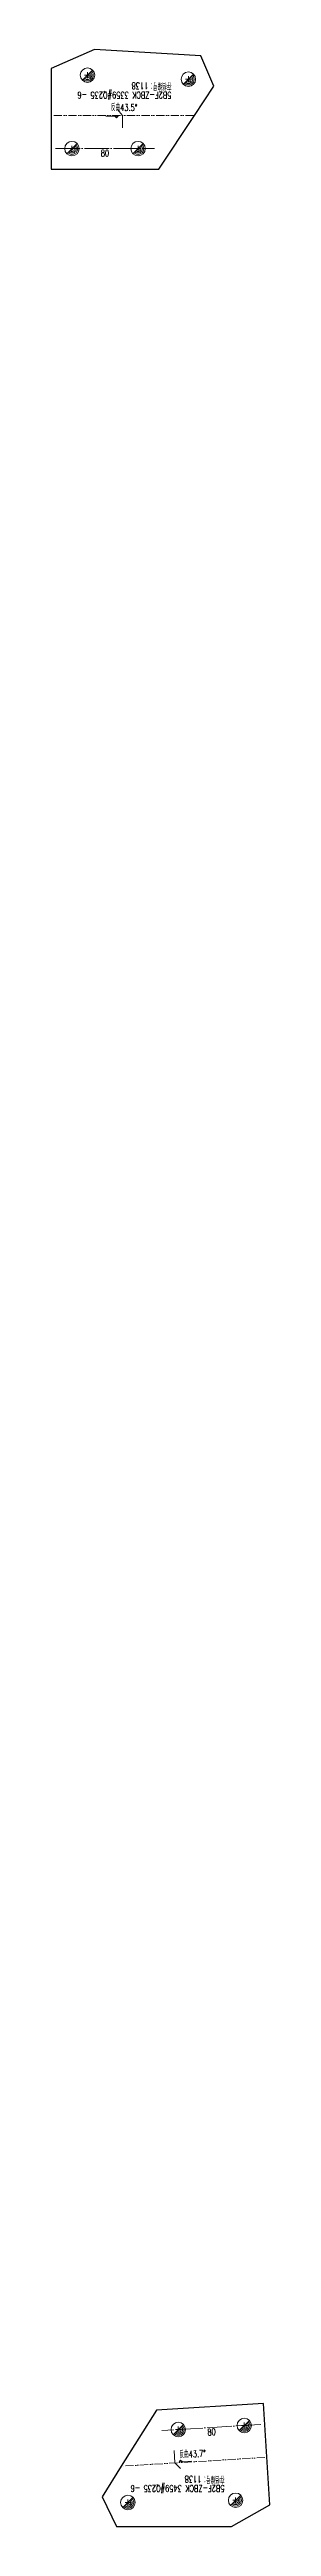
# Model space of a CAD drawing. Header units: millimetres. Extents: x -164 to 144402, y -33030 to 11430.
# Drawn here: x 4000 to 4264, y -32731 to -29743 of the extents above; entities that cross this region are included whole.
import ezdxf
from ezdxf.enums import TextEntityAlignment as Align

# ---------------------------------------------------------------- set-up
doc = ezdxf.new("R2010")
doc.units = ezdxf.units.MM
doc.header["$LTSCALE"] = 20
doc.linetypes.add('DASHDOT2X', pattern=[1.75, 1.5, -0.125, 0, -0.125])
doc.linetypes.add('DIVIDE', pattern=[0.875, 0.5, -0.125, 0, -0.125, 0, -0.125])
for name, color, linetype, lineweight in [('1', 7, 'Continuous', 25), ('11', 3, 'Continuous', 13), ('12', 7, 'Continuous', 13), ('5', 1, 'Continuous', 13), ('7', 2, 'DASHDOT2X', 13), ('8', 3, 'DIVIDE', 13)]:
    doc.layers.add(name, color=color, linetype=linetype, lineweight=lineweight)
doc.styles.get("Standard").update_dxf_attribs({"font": 'simplex', "width": 0.7, "bigfont": 'gbhzfs.shx'})

msp = doc.modelspace()

# ---------------------------------------------------------------- texts
at = {"layer": '11', "width": 0.7}
msp.add_text('80', height=8, dxfattribs=at).set_placement((4065, -29863.585), align=Align.TOP_CENTER)
msp.add_text('80', height=8, rotation=3.485007, dxfattribs=at).set_placement((4193.719, -32613.166), align=Align.TOP_CENTER)
at = {"layer": '12', "width": 0.7}
for s, p in [('5B2F-ZBCK 3359#Q235 -6 ', (4145.486, -29791.126)), ('存档编号：1138 ', (4145.486, -29779.926)), ('5B2F-ZBCK 3459#Q235 -6 ', (4209.714, -32678.77)), ('存档编号：1138 ', (4209.714, -32667.57))]:
    msp.add_text(s, height=8, rotation=180, dxfattribs=at).set_placement(p, align=Align.BOTTOM_LEFT)
msp.add_text('反曲43.5°', height=8, dxfattribs=at).set_placement((4088.133, -29819.085), align=Align.BOTTOM_CENTER)
msp.add_text('反曲43.7°', height=8, rotation=3.485007, dxfattribs=at).set_placement((4171.458, -32650.088), align=Align.BOTTOM_CENTER)

# ---------------------------------------------------------------- blocks, each defined once
blk = doc.blocks.new('M16')
for p, q in [((-0.71, -0.71), (0.71, 0.71)), ((-0.4, 0), (0.4, 0)), ((0, 0.4), (0, -0.4))]:
    blk.add_line(p, q)
blk.add_circle((0, 0), 1)
for radius in [0.8, 0.6, 0.4, 0.2]:
    blk.add_arc((0, 0), radius, 225, 45)

# ---------------------------------------------------------------- linework, layer by layer
at = {"layer": '1'}
for p, q in [((4052.253, -29742.577), (4000, -29765.286)), ((4180.918, -29750.056), (4052.253, -29742.577)), ((4196.822, -29786.758), (4180.918, -29750.056)), ((4000, -29765.286), (4000, -29887.085)), ((4173.293, -29822.085), (4196.822, -29786.758)), ((4130, -29887.085), (4173.293, -29822.085)), ((4000, -29887.085), (4130, -29887.085)), ((4127.229, -32590.666), (4084.622, -32658.382)), ((4256.988, -32582.764), (4127.229, -32590.666)), ((4264.421, -32704.81), (4256.988, -32582.764)), ((4084.622, -32658.382), (4061.504, -32695.123)), ((4061.504, -32695.123), (4079.074, -32731.058)), ((4218.097, -32731.058), (4264.421, -32704.81)), ((4079.074, -32731.058), (4218.097, -32731.058))]:
    msp.add_line(p, q, dxfattribs=at)
at = {"layer": '12'}
for p, q in [((4066.133, -29823.085), (4081.133, -29823.085)), ((4079.133, -29825.085), (4077.133, -29823.085)), ((4081.133, -29823.085), (4079.133, -29825.085)), ((4086.133, -29822.085), (4079.98, -29814.829)), ((4086.133, -29822.085), (4086.133, -29837.085)), ((4149.681, -32654.42), (4148.769, -32639.447)), ((4149.681, -32654.42), (4156.286, -32661.26)), ((4154.611, -32653.117), (4156.486, -32651)), ((4169.583, -32652.206), (4154.611, -32653.117)), ((4156.486, -32651), (4158.603, -32652.874))]:
    msp.add_line(p, q, dxfattribs=at)
at = {"layer": '7'}
for p, q in [((4005, -29862.085), (4125, -29862.085)), ((4253.517, -32608.022), (4133.739, -32615.316))]:
    msp.add_line(p, q, dxfattribs=at)
at = {"layer": '8'}
for p, q in [((4002.972, -29822.085), (4173.293, -29822.085)), ((4258.658, -32647.783), (4084.622, -32658.382))]:
    msp.add_line(p, q, dxfattribs=at)

# ---------------------------------------------------------------- block references
at = {"layer": '5', "xscale": 8.75, "yscale": 8.75, "zscale": 8.75}
for p in [(4043.875, -29773.477), (4165.931, -29778.348), (4025, -29862.085), (4105, -29862.085), (4233.554, -32609.238), (4153.702, -32614.101), (4092.748, -32702.109), (4223.174, -32699.447)]:
    msp.add_blockref('M16', p, dxfattribs=at)

msp.set_redraw_order([(e.dxf.handle, doc.entitydb.next_handle()) for e in msp.query("TEXT MTEXT ATTDEF DIMENSION ARC_DIMENSION")])  # texts and dimensions are drawn at this point

doc.saveas('drawing.dxf')
